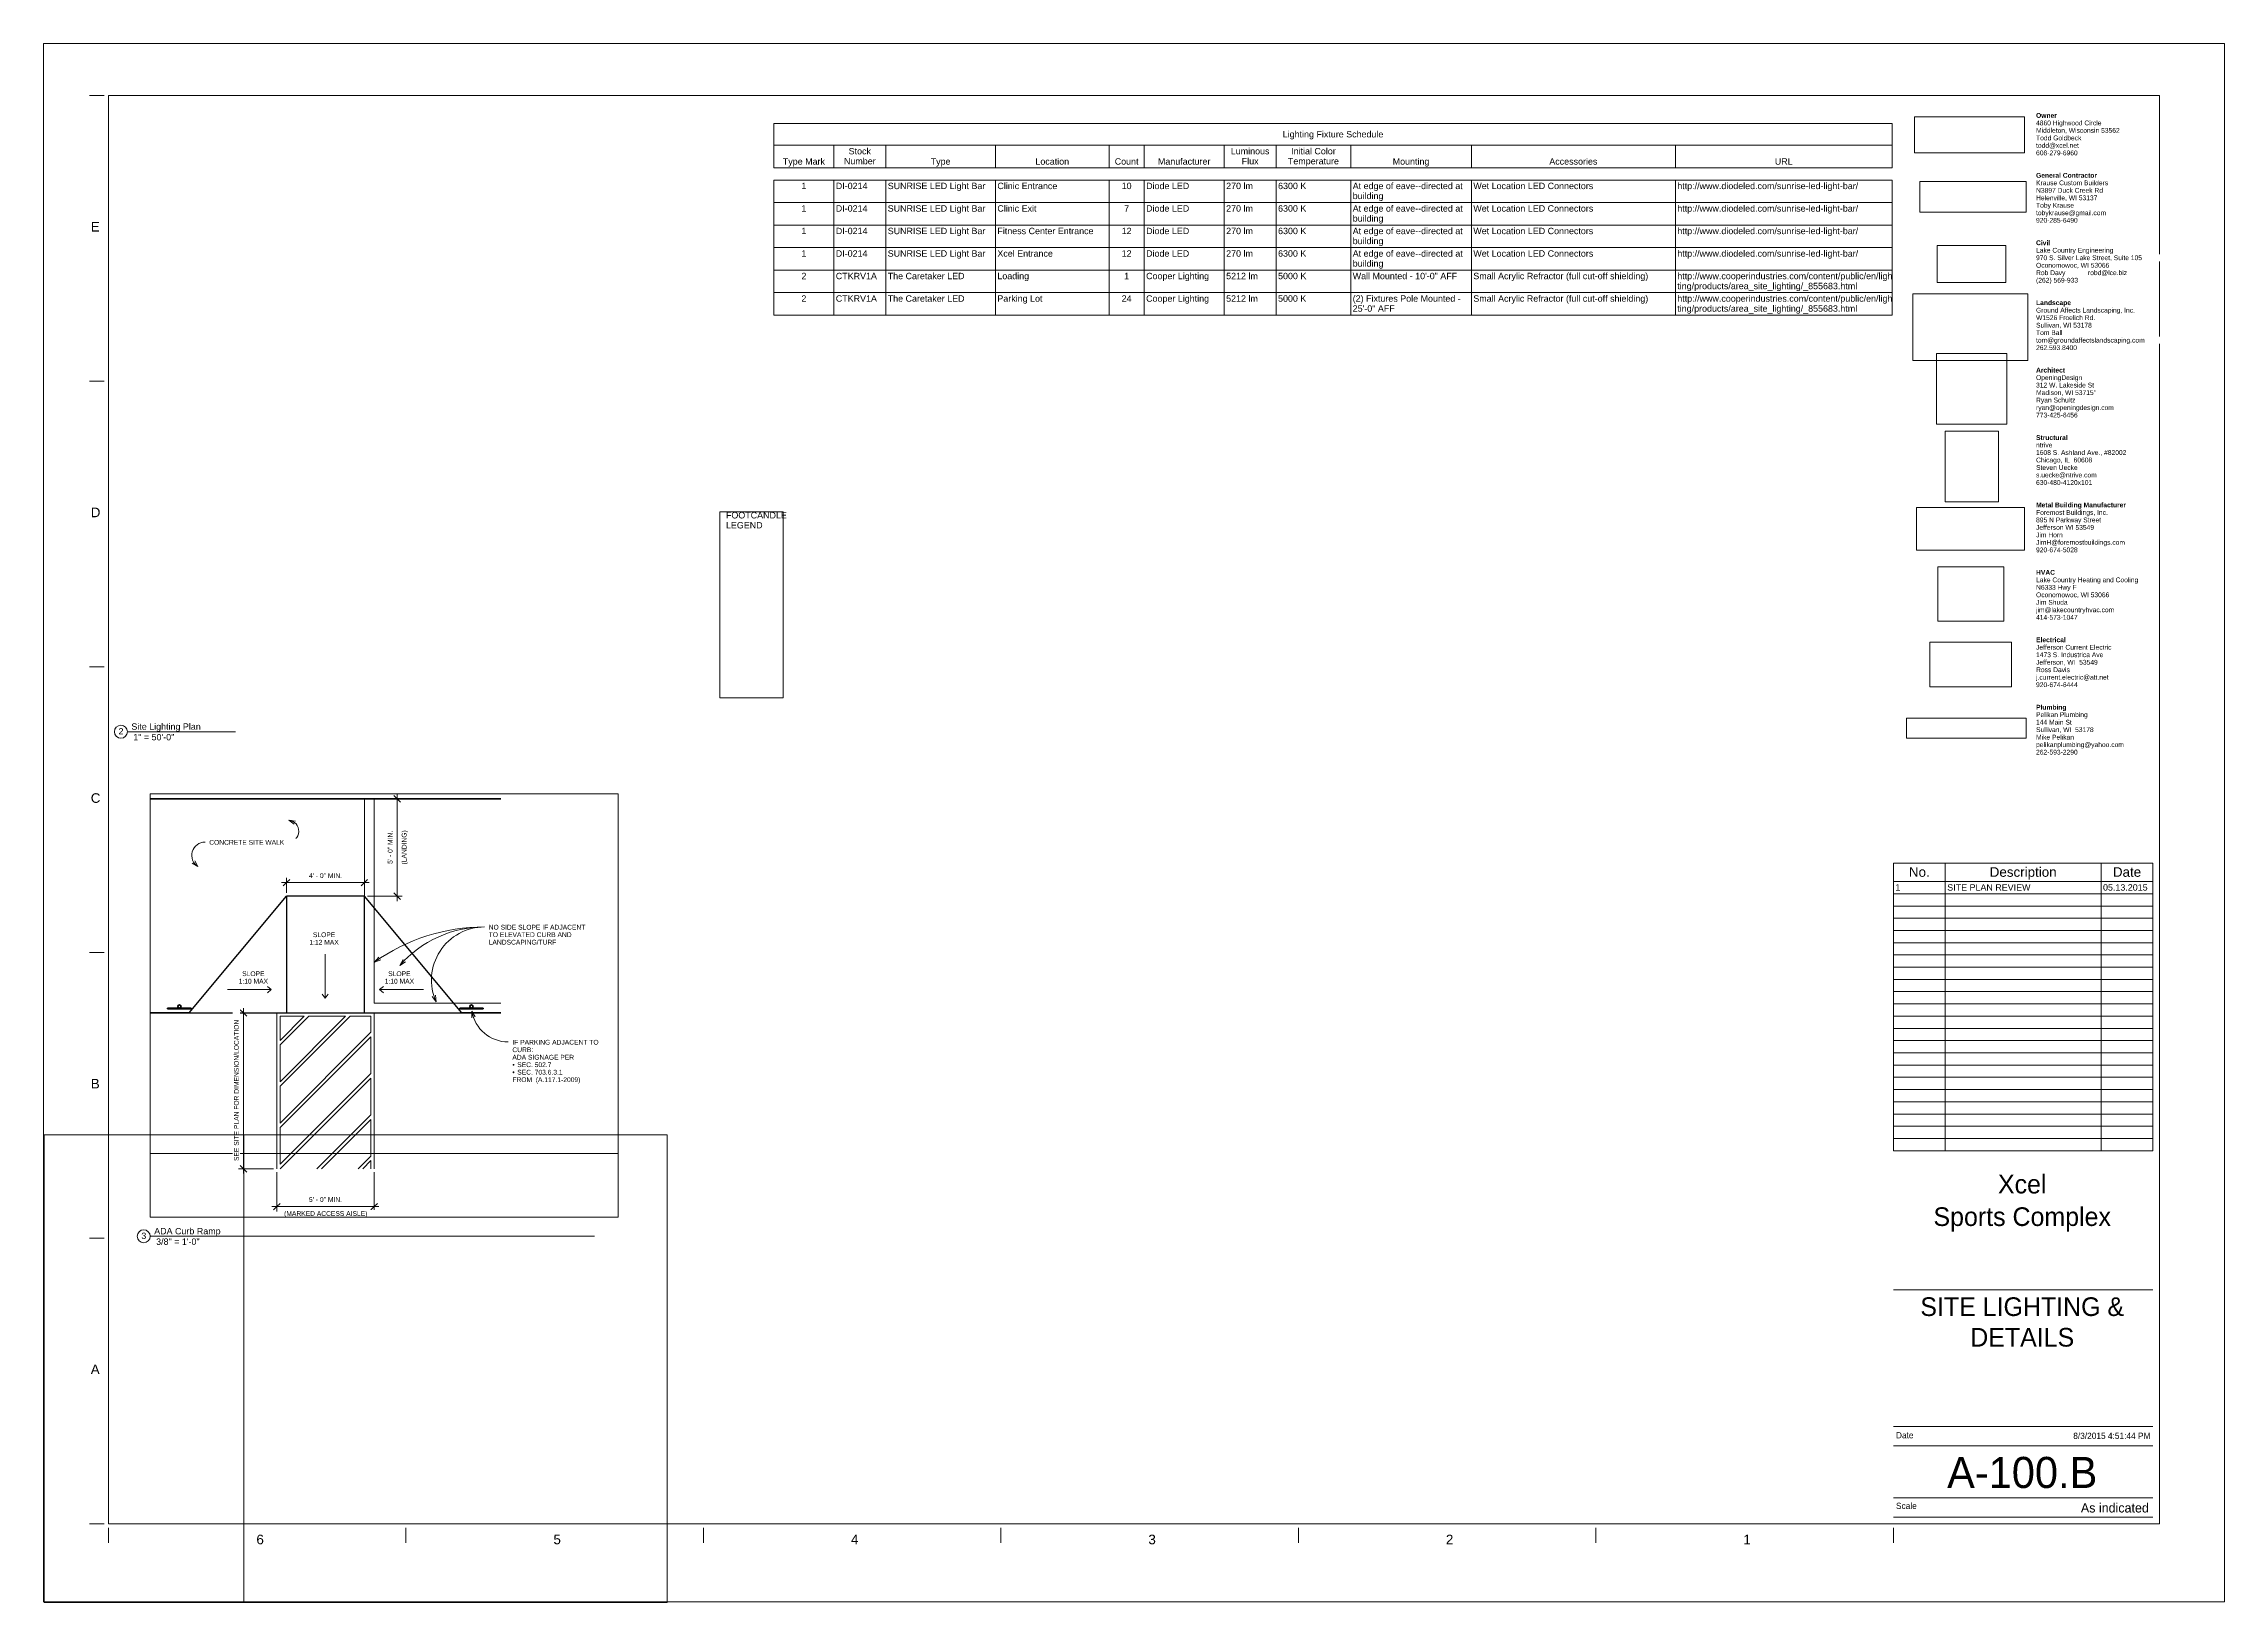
# Paper-space layout 'Layout1' of a CAD drawing. Header units: inches. Extents: x 0 to 42, y 0 to 30.
# The model-space entities are those that its viewports show. They can reach past a viewport. Long polylines and large blocks are cut down to what shows.
import ezdxf

# ---------------------------------------------------------------- set-up
doc = ezdxf.new("R2010")
doc.units = ezdxf.units.IN
doc.header["$MEASUREMENT"] = 0
doc.header["$XCLIPFRAME"] = 2
doc.linetypes.add('Hidden 1_8_', pattern=[0.18749999999999997, 0.125, -0.06249999999999998])
for name, color, linetype, lineweight in [('A-ANNO-DIMS', 211, 'Continuous', 9), ('A-ANNO-DIMS-32', 211, 'Continuous', 9), ('A-DETL-HDLN', 90, 'Hidden 1_8_', 9), ('A-DETL-MEDM', 33, 'Continuous', 30), ('A-DETL-THIN', 151, 'Continuous', 9), ('A-DETL-WIDE', 214, 'Continuous', 70), ('G-ANNO-REFR', 1, 'Continuous', 9), ('G-ANNO-SCHD', 231, 'Continuous', 9), ('G-ANNO-TEXT', 231, 'Continuous', 9), ('G-ANNO-TTLB', 6, 'Continuous', 9), ('G-ANNO-TTLB-MEDM', 33, 'Continuous', 20), ('G-ANNO-TTLB-THIN', 151, 'Continuous', 9)]:
    doc.layers.add(name, color=color, linetype=linetype, lineweight=lineweight)
doc.layers.add('G-ANNO-NPLT', color=191, linetype='Continuous', plot=False)
doc.styles.add('Arial_10', font='arial.ttf', dxfattribs={"height": 0.1844124251497006})
doc.styles.add('Arial_11', font='arial.ttf', dxfattribs={"height": 0.122941616766467})
doc.styles.add('Arial_8', font='arial.ttf', dxfattribs={"height": 2.950598802395209})
doc.styles.add('Arial_9', font='arial.ttf', dxfattribs={"height": 0.09220621257485029})
doc.styles.add('Century Gothic', font='GOTHIC.TTF', dxfattribs={"height": 0.1197593167701863})
doc.styles.add('Century Gothic_1', font='GOTHIC.TTF', dxfattribs={"height": 0.1796389751552795})
doc.styles.add('Century Gothic_2', font='GOTHIC.TTF', dxfattribs={"height": 0.5987965838509316})
doc.styles.add('Century Gothic_3', font='GOTHIC.TTF', dxfattribs={"height": 0.359277950310559})
doc.dimstyles.new('Linear_-_3_32__Arial', dxfattribs={"dimscale": 12, "dimtxt": 3, "dimasz": 0.3333333333333333, "dimexe": 0.25, "dimexo": 0.1666666666666667, "dimgap": 0.1666666666666667, "dimtad": 1, "dimdec": 4, "dimrnd": 0.0625, "dimzin": 1, "dimdsep": 46, "dimlunit": 4, "dimtxsty": 'Arial_8', "dimblk1": 'OBLIQUE', "dimblk2": 'OBLIQUE', "dimsah": 1, "dimcen": 0.09, "dimdle": 0.25, "dimazin": 0, "dimtfac": 1, "dimtdec": 4, "dimtix": 1, "dimtmove": 0, "dimatfit": 3, "dimfxl": 1, "dimtvp": 1, "dimtfill": 1, "dimfrac": 2, "dimtolj": 1, "dimtzin": 0, "dimarcsym": 2})
picture_1 = doc.add_image_def('image3.png', size_in_pixel=(1125, 1483))
picture_2 = doc.add_image_def('image4.jpg', size_in_pixel=(477, 79))
picture_3 = doc.add_image_def('image5.png', size_in_pixel=(259, 141))
picture_4 = doc.add_image_def('image6.jpg', size_in_pixel=(150, 124))
picture_5 = doc.add_image_def('image7.jpg', size_in_pixel=(309, 122))
picture_6 = doc.add_image_def('image8.jpg', size_in_pixel=(95, 51))
picture_7 = doc.add_image_def('image9.png', size_in_pixel=(388, 225))
picture_8 = doc.add_image_def('image10.jpg', size_in_pixel=(232, 76))
picture_9 = doc.add_image_def('image11.jpg', size_in_pixel=(900, 259))
picture_10 = doc.add_image_def('image12.jpg', size_in_pixel=(939, 939))
picture_11 = doc.add_image_def('image1.jpg', size_in_pixel=(1590, 1394))
picture_12 = doc.add_image_def('image2.jpg', size_in_pixel=(88, 258))

# ---------------------------------------------------------------- blocks, each defined once
blk = doc.blocks.new('XCEL - E1 30 x 42 Horizontal - E1 30x42 Horizontal-11829-SITE LIGHTING _ DETAILS')
at = {"layer": 'G-ANNO-TTLB-MEDM'}
for p, q in [((1.15898618751724, 29.01351577126351), (0.8717731395589924, 29.01351577126351)), ((1.239641424416662, 29.01351577126351), (1.239641424416662, 1.513515771263527)), ((40.73964142441672, 29.01351577126351), (1.239641424416664, 29.01351577126351)), ((40.73964142441672, 29.01351577126351), (40.73964142441672, 1.513515771263527)), ((1.158986187517197, 23.51351577126351), (0.8717731395589498, 23.51351577126351)), ((1.158986187517197, 18.01351577126351), (0.8717731395589498, 18.01351577126351)), ((40.61464142441669, 14.23276148560311), (35.61464142441665, 14.23276148560311)), ((1.158986187517197, 12.51351577126352), (0.8717731395589498, 12.51351577126352)), ((1.158986187517197, 7.013515771263523), (0.8717731395589498, 7.013515771263523)), ((35.61464142441665, 6.020302878146683), (40.61464142441669, 6.020302878146683)), ((1.158986187517197, 1.513515771263527), (0.8717731395589498, 1.513515771263528)), ((1.239641424416662, 1.513515771263527), (40.73964142441672, 1.513515771263527)), ((1.239641424416653, 1.432860534364072), (1.239641424416653, 1.145647486405825)), ((6.968808091083317, 1.432860534364072), (6.968808091083317, 1.145647486405825)), ((12.69797475774998, 1.432860534364072), (12.69797475774998, 1.145647486405825)), ((18.42714142441665, 1.432860534364072), (18.42714142441665, 1.145647486405825)), ((24.15630809108332, 1.432860534364072), (24.15630809108332, 1.145647486405825)), ((29.88547475774998, 1.432860534364072), (29.88547475774998, 1.145647486405825)), ((40.61464142441669, 1.638515771263527), (35.61464142441665, 1.638515771263527)), ((35.61464142441665, 1.43286053436396), (35.61464142441665, 1.145647486405713))]:
    blk.add_line(p, q, dxfattribs=at)
at = {"layer": 'G-ANNO-TTLB-THIN'}
for p, q in [((-0.0103585755833383, 30.01351577126351), (41.98964142441672, 30.01351577126351)), ((-0.0103585755833383, 0.01351577126351633), (-0.0103585755833383, 30.01351577126351)), ((41.98964142441672, 0.01351577126351633), (41.98964142441672, 30.01351577126351)), ((35.61464142441665, 3.388515771263521), (40.61464142441669, 3.388515771263521)), ((35.61464142441665, 3.013515771263522), (40.61464142441669, 3.013515771263522)), ((35.61464142441665, 2.013515771263523), (40.61464142441669, 2.013515771263523)), ((-0.0103585755833383, 0.01351577126351633), (41.98964142441672, 0.01351577126351633))]:
    blk.add_line(p, q, dxfattribs=at)
at = {"layer": 'G-ANNO-TTLB', "char_height": 0.09220621257485029, "attachment_point": 1, "line_spacing_factor": 0.9385317878468563, "style": 'Arial_9', "bg_fill": 3, "box_fill_scale": 1.25, "bg_fill_color": 0, "bg_fill_transparency": 0}
for s, insert, width in [('\\fArial|b1|i0|c0|p34|;Civil', (38.36259057431847, 26.22483241210701), 0.2876833832335329), ('\\fArial|b1|i0|c0|p34|;Structural', (38.36259057431847, 22.47483241210701), 0.6485643136803316), ('\\fArial|b1|i0|c0|p34|;HVAC', (38.36259057431847, 19.87867856595317), 0.418758060801474), ('\\fArial|b1|i0|c0|p34|;Electrical', (38.36259057431847, 18.58060164287626), 0.6162212114233073)]:
    blk.add_mtext(s, dxfattribs=dict(at, insert=insert, width=width))
at = {"layer": 'G-ANNO-TTLB'}
image = blk.add_image(picture_8, insert=(36.02396323574045, 27.91140413669202), size_in_units=(2.117693687320421, 0.693727242398069), dxfattribs=at)
image.dxf.flags = 7
image = blk.add_image(picture_9, insert=(36.12619623040755, 26.77015110832251), size_in_units=(2.0475277697258125, 0.5892329915099839), dxfattribs=at)
image.dxf.flags = 7
image = blk.add_image(picture_6, insert=(36.45953396354367, 25.41721413071814), size_in_units=(1.3194444444444446, 0.7083333333333334), dxfattribs=at)
image.dxf.flags = 7
image = blk.add_image(picture_7, insert=(35.98802950703784, 23.90970634103869), size_in_units=(2.21822751114004, 1.286343273212652), dxfattribs=at)
image.dxf.flags = 7
image = blk.add_image(picture_10, insert=(36.44403422553716, 22.6892765672875), size_in_units=(1.3583472175777844, 1.3583472175777844), dxfattribs=at)
image.dxf.flags = 7
image = blk.add_image(picture_1, insert=(36.61154697535505, 21.19173670636175), size_in_units=(1.0295308090254618, 1.3571503909197882), dxfattribs=at)
image.dxf.flags = 7
image = blk.add_image(picture_5, insert=(36.06214514449751, 20.26196476173601), size_in_units=(2.078312577440254, 0.8205635419019773), dxfattribs=at)
image.dxf.flags = 7
image = blk.add_image(picture_4, insert=(36.47361074906505, 18.89125299986708), size_in_units=(1.268435332933712, 1.0485732085585353), dxfattribs=at)
image.dxf.flags = 7
image = blk.add_image(picture_3, insert=(36.31469713469506, 17.63132277647052), size_in_units=(1.5744007823997026, 0.8571062174453977), dxfattribs=at)
image.dxf.flags = 7
image = blk.add_image(picture_2, insert=(35.86569698208394, 16.64296332543817), size_in_units=(2.3034493245291947, 0.38149370364319996), dxfattribs=at)
image.dxf.flags = 7
at = {"layer": 'G-ANNO-TTLB', "attachment_point": 1, "bg_fill": 3, "box_fill_scale": 1.25, "bg_fill_color": 0, "bg_fill_transparency": 0}
for s, insert, char_height, width, line_spacing_factor, style in [('\\fArial|b1|i0|c0|p34|;Owner', (38.36259057431847, 28.67675548903009), 0.09220621257485029, 0.4425898203592815, 0.9385317878468563, 'Arial_9'), ('\\fArial|b1|i0|c0|p34|;General Contractor', (38.36259057431847, 27.52290933518394), 0.09220621257485029, 1.285212747581759, 0.9385317878468563, 'Arial_9'), ('E', (0.8976462242851538, 26.57942148623206), 0.1844124251497006, 0.20475, 0.9385317878468563, 'Arial_10'), ('Lake Country Engineering', (38.36259057431847, 26.08060164287625), 0.09220621257485029, 1.741420716259788, 0.9385317878468563, 'Arial_9'), ('\\fArial|b1|i0|c0|p34|;Landscape', (38.36259057431847, 25.07098625826086), 0.09220621257485029, 0.7370822777521879, 0.9385317878468563, 'Arial_9'), ('\\fArial|b1|i0|c0|p34|;Architect', (38.36259057431847, 23.77290933518393), 0.09220621257485029, 0.5906871833256565, 0.9385317878468563, 'Arial_9'), ('ntrive', (38.36259057431847, 22.33060164287624), 0.09220621257485029, 0.371094541685859, 0.9385317878468563, 'Arial_9'), ('D', (0.8976462242851432, 21.07942148623206), 0.1844124251497006, 0.2204999999999999, 0.9385317878468563, 'Arial_10'), ('\\fArial|b1|i0|c0|p34|;Metal Building Manufacturer', (38.36259057431847, 21.17675548903009), 0.09220621257485029, 1.879304467987102, 0.9385317878468563, 'Arial_9'), ('Lake Country Heating and Cooling', (38.36259057431847, 19.73444779672241), 0.09220621257485029, 2.303169334408107, 0.9385317878468563, 'Arial_9'), ('Jefferson Current Electric', (38.36259057431847, 18.43637087364549), 0.09220621257485029, 1.714184419622294, 0.9385317878468563, 'Arial_9'), ('\\fArial|b1|i0|c0|p34|;Plumbing', (38.36259057431847, 17.28252471979934), 0.09220621257485029, 0.6281370912022108, 0.9385317878468563, 'Arial_9'), ('C', (0.8976462242851325, 15.57942148623206), 0.1844124251497006, 0.2204999999999999, 0.9385317878468563, 'Arial_10'), ('B', (0.8976462242851219, 10.07942148623207), 0.1844124251497006, 0.20475, 0.9385317878468563, 'Arial_10'), ('A', (0.8976462242851112, 4.579421486232075), 0.1844124251497006, 0.20475, 0.9385317878468563, 'Arial_10'), ('Date', (35.66477741205766, 3.278210233507975), 0.1197593167701863, 0.4724999999999999, 0.984116693679092, 'Century Gothic'), ('Scale', (35.66477741205766, 1.918722561732259), 0.1197593167701863, 0.5264999999999999, 0.984116693679092, 'Century Gothic'), ('6', (4.08818298371333, 1.303690970892605), 0.1844124251497006, 0.171, 0.9385317878468563, 'Arial_10'), ('5', (9.808793406291231, 1.303690970892587), 0.1844124251497006, 0.171, 0.9385317878468563, 'Arial_10'), ('4', (15.53796007295791, 1.303690970892569), 0.1844124251497006, 0.171, 0.9385317878468563, 'Arial_10'), ('3', (21.26712673962457, 1.303690970892551), 0.1844124251497006, 0.171, 0.9385317878468563, 'Arial_10'), ('2', (26.99629340629124, 1.303690970892532), 0.1844124251497006, 0.171, 0.9385317878468563, 'Arial_10'), ('1', (32.72546007295791, 1.303690970892514), 0.1844124251497006, 0.171, 0.9385317878468563, 'Arial_10')]:
    blk.add_mtext(s, dxfattribs=dict(at, insert=insert, char_height=char_height, width=width, line_spacing_factor=line_spacing_factor, style=style))
at = {"layer": 'G-ANNO-TTLB', "char_height": 0.09220621257485029, "attachment_point": 1, "line_spacing_factor": 0.9385317878468563, "style": 'Arial_9', "bg_fill": 3, "box_fill_scale": 1.25, "bg_fill_color": 0, "bg_fill_transparency": 0}
for s, insert, width in [('4860 Highwood Circle', (38.36259057431847, 28.53252471979932), 1.474164555504376), ('Krause Custom Builders', (38.36259057431847, 27.37867856595317), 1.630773261169967), ('970 S. Silver Lake Street, Suite 105', (38.36259057431847, 25.93637087364548), 2.39509183555965), ('Ground Affects Landscaping, Inc.', (38.36259057431847, 24.92675548903009), 2.240185398433902), ('OpeningDesign', (38.36259057431847, 23.62867856595317), 1.038383809304468), ('1608 S. Ashland Ave., #82002', (38.36259057431847, 22.18637087364547), 2.037615442192538), ('Foremost Buildings, Inc.', (38.36259057431847, 21.03252471979932), 1.623964187010594), ('N6333 Hwy F', (38.36259057431847, 19.59021702749164), 0.9090114002763704), ('1473 S. Industrica Ave', (38.36259057431847, 18.29214010441472), 1.521828074619991), ('Pelikan Plumbing', (38.36259057431847, 17.13829395056857), 1.166053949792722)]:
    blk.add_mtext(s, dxfattribs=dict(at, insert=insert, width=width))
for s, insert, width in [('Middleton, Wisconsin 53562', (38.36259057431847, 28.38829395056855), 1.896327153385537), ('N3897 Duck Creek Rd', (38.36259057431847, 27.2344477967224), 1.51161446338093), ('Oconomowoc, WI 53066', (38.36259057431847, 25.79214010441471), 1.659711826347305), ('W1526 Froelich Rd.', (38.36259057431847, 24.78252471979932), 1.343089877936435), ('312 W. Lakeside St', (38.36259057431847, 23.4844477967224), 1.319258118378627), ('Chicago, IL  60608', (38.36259057431847, 22.04214010441471), 1.266487793643482), ('895 N Parkway Street', (38.36259057431847, 20.88829395056856), 1.465653212805159), ('Oconomowoc, WI 53066', (38.36259057431847, 19.44598625826087), 1.659711826347305), ('Jefferson, WI  53549', (38.36259057431847, 18.14790933518395), 1.407776082450483), ('144 Main St', (38.36259057431847, 16.9940631813378), 0.8034707508060801)]:
    blk.add_mtext(s, dxfattribs=dict(at, insert=insert, width=width))
for s, insert, width in [('Todd Goldbeck', (38.36259057431847, 28.24406318133778), 1.023063392445878), ('Helenville, WI 53137', (38.36259057431847, 27.09021702749163), 1.394157934131736), ('Rob Davy', (38.36259057431847, 25.64790933518394), 0.6604801934592354), ('robd@lce.biz', (39.36259057431847, 25.64790933518394), 0.8817751036388761), ('Sullivan, WI 53178', (38.36259057431847, 24.63829395056855), 1.268190062183326), ('Madison, WI 53715"', (38.36259057431847, 23.34021702749163), 1.361814831874712), ('Steven Uecke', (38.36259057431847, 21.89790933518394), 0.9413545025333947), ('Jefferson WI 53549', (38.36259057431847, 20.74406318133779), 1.322662655458314), ('Jim Shuda', (38.36259057431847, 19.3017554890301), 0.7132505181943805), ('Ross Davis', (38.36259057431847, 18.00367856595318), 0.7677231114693689), ('Sullivan, WI  53178', (38.36259057431847, 16.84983241210703), 1.31074677567941)]:
    blk.add_mtext(s, dxfattribs=dict(at, insert=insert, width=width))
for s, insert, width in [('todd@xcel.net', (38.36259057431847, 28.09983241210702), 0.968590799170889), ('Toby Krause', (38.36259057431847, 26.94598625826086), 0.8528365384615384), ('(262) 569-933', (38.36259057431847, 25.50367856595317), 0.9464613081529251), ('Tom Ball', (38.36259057431847, 24.49406318133778), 0.5957939889451865), ('Ryan Schultz', (38.36259057431847, 23.19598625826086), 0.8851796407185629), ('s.uecke@ntrive.com', (38.36259057431847, 21.75367856595317), 1.375432980193459), ('Jim Horn', (38.36259057431847, 20.59983241210702), 0.6060076001842469), ('jim@lakecountryhvac.com', (38.36259057431847, 19.15752471979933), 1.766954744357439), ('j.current.electric@att.net', (38.36259057431847, 17.85944779672241), 1.646093678028558), ('Mike Pelikan', (38.36259057431847, 16.70560164287626), 0.8562410755412253)]:
    blk.add_mtext(s, dxfattribs=dict(at, insert=insert, width=width))
for s, insert, width in [('608-279-6960', (38.36259057431847, 27.95560164287625), 0.9362476969138646), ('tobykrause@gmail.com', (38.36259057431847, 26.80175548903009), 1.579705204974666), ('tom@groundaffectslandscaping.com', (38.36259057431847, 24.34983241210701), 2.458075771533855), ('ryan@openingdesign.com', (38.36259057431847, 23.05175548903009), 1.751634327498848), ('630-480-4120x101', (38.36259057431847, 21.6094477967224), 1.263083256563795), ('JimH@foremostbuildings.com', (38.36259057431847, 20.45560164287625), 2.013783682634731), ('414-573-1047', (38.36259057431847, 19.01329395056856), 0.9362476969138646), ('920-674-6444', (38.36259057431847, 17.71521702749164), 0.9362476969138646), ('pelikanplumbing@yahoo.com', (38.36259057431847, 16.56137087364549), 1.978036043298019)]:
    blk.add_mtext(s, dxfattribs=dict(at, insert=insert, width=width))
for s, insert, width in [('920-285-6490', (38.36259057431847, 26.65752471979932), 0.9362476969138646), ('262.593.8400', (38.36259057431847, 24.20560164287624), 0.9192250115154307), ('773-425-6456', (38.36259057431847, 22.90752471979932), 0.9362476969138646), ('920-674-5028', (38.36259057431847, 20.31137087364548), 0.9362476969138646), ('262-593-2290', (38.36259057431847, 16.41714010441472), 0.9362476969138646)]:
    blk.add_mtext(s, dxfattribs=dict(at, insert=insert, width=width))
blk = doc.blocks.new('Viewport - View Title-1830-SITE LIGHTING _ DETAILS')
at = {"layer": 'G-ANNO-TTLB'}
for centre, radius, start, end in [((-0.125, -8.785430785379109e-15), 0.1249999999999995, 4.071109992273301e-13, 179.999999999998), ((-0.125, -7.134085151780197e-15), 0.1249999999999998, 179.9999999999998, 359.9999999999992)]:
    blk.add_arc(centre, radius, start, end, dxfattribs=at)
blk = doc.blocks.new('DIMBLOCK1-ADA Curb Ramp')
at = {"layer": 'A-ANNO-DIMS-32'}
for p, q in [((27258.57579006885, 157.431845597105), (27258.57579006885, 166.7480706930357)), ((27306.57579006885, 157.4318455971048), (27306.57579006885, 166.7480706930357)), ((27255.57579006885, 163.7480706930357), (27309.57579006885, 163.7480706930357)), ((27258.57579006885, 163.7480706930357), (27258.57579006885, 157.431845597105)), ((27306.57579006885, 163.7480706930357), (27306.57579006885, 157.4318455971048))]:
    blk.add_line(p, q, dxfattribs=at)
at = {"layer": 'A-ANNO-DIMS-32', "lineweight": 50}
for p, q in [((27258.57579006885, 163.7480706930357), (27260.57579006885, 165.7480706930357)), ((27306.57579006885, 163.7480706930357), (27308.57579006885, 165.7480706930357)), ((27258.57579006885, 163.7480706930357), (27256.57579006885, 161.7480706930357)), ((27306.57579006885, 163.7480706930357), (27304.57579006885, 161.7480706930357))]:
    blk.add_line(p, q, dxfattribs=at)
at = {"layer": 'A-ANNO-DIMS-32', "color": 0, "insert": (27272.44502083808, 169.5755925723539), "char_height": 2.950598802395209, "width": 24.31384615384615, "attachment_point": 1, "line_spacing_factor": 0.9385317878468563, "style": 'Arial_8', "bg_fill": 3, "box_fill_scale": 1.25, "bg_fill_color": 0, "bg_fill_transparency": 0}
blk.add_mtext('4\' - 0" MIN.', dxfattribs=at)
blk = doc.blocks.new('_Oblique')
at = {"color": 0, "linetype": 'ByBlock', "lineweight": -2}
blk.add_line((-0.5, -0.5), (0.5, 0.5), dxfattribs=at)
blk = doc.blocks.new('DIMBLOCK2-ADA Curb Ramp')
at = {"layer": 'A-ANNO-DIMS-32'}
for p, q in [((27326.82713465692, 218.4318455971048), (27326.82713465692, 152.4318455971048)), ((27327.65556178167, 215.4318455971048), (27323.82713465692, 215.4318455971048)), ((27326.82713465692, 215.4318455971048), (27327.65556178167, 215.4318455971048)), ((27308.57579006885, 155.4318455971049), (27329.82713465692, 155.4318455971048)), ((27326.82713465692, 155.4318455971048), (27308.57579006885, 155.4318455971049))]:
    blk.add_line(p, q, dxfattribs=at)
at = {"layer": 'A-ANNO-DIMS-32', "lineweight": 50}
for p, q in [((27326.82713465692, 215.4318455971048), (27324.82713465692, 217.4318455971048)), ((27326.82713465692, 215.4318455971048), (27328.82713465692, 213.4318455971048)), ((27326.82713465692, 155.4318455971048), (27324.82713465692, 157.4318455971048)), ((27326.82713465692, 155.4318455971048), (27328.82713465692, 153.4318455971048))]:
    blk.add_line(p, q, dxfattribs=at)
at = {"layer": 'A-ANNO-DIMS-32', "color": 0, "char_height": 2.950598802395209, "attachment_point": 1, "line_spacing_factor": 0.9385317878468563, "style": 'Arial_8', "bg_fill": 3, "box_fill_scale": 1.25, "bg_fill_color": 0, "bg_fill_transparency": 0}
for s, insert, width, rotation in [('(LANDING)', (27329.61499739299, 174.9549225201817), 25.14461538461538, 89.99999999999982), ('5\' - 0" MIN.', (27320.99961277761, 175.3010763663356), 24.31384615384615, 90)]:
    blk.add_mtext(s, dxfattribs=dict(at, insert=insert, width=width, rotation=rotation))
blk = doc.blocks.new('DIMBLOCK3-ADA Curb Ramp')
at = {"layer": 'A-ANNO-DIMS-32'}
for p, q in [((27252.57579006885, -14.56815440289496), (27252.57579006885, -38.85900030009476)), ((27252.57579006885, -35.85900030009476), (27252.57579006885, -14.56815440289496)), ((27312.57579006885, -14.56815440289506), (27312.57579006885, -38.85900030009476)), ((27312.57579006885, -35.85900030009476), (27312.57579006885, -14.56815440289506)), ((27249.57579006885, -35.85900030009476), (27315.57579006885, -35.85900030009476))]:
    blk.add_line(p, q, dxfattribs=at)
at = {"layer": 'A-ANNO-DIMS-32', "lineweight": 50}
for p, q in [((27252.57579006885, -35.85900030009476), (27254.57579006885, -33.85900030009476)), ((27312.57579006885, -35.85900030009476), (27314.57579006885, -33.85900030009476)), ((27252.57579006885, -35.85900030009476), (27250.57579006885, -37.85900030009476)), ((27312.57579006885, -35.85900030009476), (27310.57579006885, -37.85900030009476))]:
    blk.add_line(p, q, dxfattribs=at)
at = {"layer": 'A-ANNO-DIMS-32', "color": 0, "insert": (27272.44502083808, -30.03147842077647), "char_height": 2.950598802395209, "width": 24.31384615384615, "attachment_point": 1, "line_spacing_factor": 0.9385317878468563, "style": 'Arial_8', "bg_fill": 3, "box_fill_scale": 1.25, "bg_fill_color": 0, "bg_fill_transparency": 0}
blk.add_mtext('5\' - 0" MIN.', dxfattribs=at)
at = {"layer": 'A-ANNO-DIMS-32', "color": 0, "insert": (27257.121943915, -38.64686303616109), "char_height": 2.950598802395209, "width": 61.08923076923075, "attachment_point": 1, "line_spacing_factor": 0.9385317878468563, "style": 'Arial_8', "bg_fill": 3, "box_fill_scale": 1.25, "bg_fill_color": 0, "bg_fill_transparency": 0}
blk.add_mtext('(MARKED ACCESS AISLE)', dxfattribs=at)
blk = doc.blocks.new('DIMBLOCK4-ADA Curb Ramp')
at = {"layer": 'A-ANNO-DIMS-32'}
for p, q in [((27232.05361395112, -15.5681544028949), (27232.05361395112, 86.4318455971051)), ((27256.57579006885, 83.43184559710501), (27229.05361395112, 83.4318455971051)), ((27232.05361395112, 83.4318455971051), (27256.57579006885, 83.43184559710501)), ((27250.57579006885, -12.56815440289496), (27229.05361395112, -12.56815440289489)), ((27232.05361395112, -12.5681544028949), (27250.57579006885, -12.56815440289496))]:
    blk.add_line(p, q, dxfattribs=at)
at = {"layer": 'A-ANNO-DIMS-32', "lineweight": 50}
for p, q in [((27232.05361395112, 83.4318455971051), (27230.05361395112, 85.4318455971051)), ((27232.05361395112, 83.4318455971051), (27234.05361395112, 81.43184559710508)), ((27232.05361395112, -12.5681544028949), (27230.05361395112, -10.56815440289489)), ((27232.05361395112, -12.5681544028949), (27234.05361395112, -14.56815440289491))]:
    blk.add_line(p, q, dxfattribs=at)
at = {"layer": 'A-ANNO-DIMS-32', "color": 0, "insert": (27226.2260920718, -7.768154402894893), "char_height": 2.950598802395209, "width": 103.68, "attachment_point": 1, "rotation": 90, "line_spacing_factor": 0.9385317878468563, "style": 'Arial_8', "bg_fill": 3, "box_fill_scale": 1.25, "bg_fill_color": 0, "bg_fill_transparency": 0}
blk.add_mtext('SEE SITE PLAN FOR DIMENSION/LOCATION', dxfattribs=at)

msp = doc.modelspace()

# ---------------------------------------------------------------- linework, layer by layer
at = {"layer": 'A-DETL-HDLN'}
for p, q in [((27306.57579006885, 155.4318455971049), (27306.57579006885, 215.4318455971048)), ((27312.57579006885, 89.43184559710483), (27312.57579006885, 215.4318455971048)), ((27312.57579006885, 89.43184559710483), (27390.57579006885, 89.43184559710457))]:
    msp.add_line(p, q, dxfattribs=at)
at = {"layer": 'A-DETL-MEDM'}
for p, q in [((27198.57579006885, 83.4318455971052), (27258.57579006885, 155.431845597105)), ((27306.57579006885, 155.4318455971049), (27258.57579006885, 155.431845597105)), ((27258.57579006885, 155.431845597105), (27258.57579006885, 83.43184559710501)), ((27306.57579006885, 83.43184559710484), (27306.57579006885, 155.4318455971049)), ((27366.57579006885, 83.43184559710464), (27306.57579006885, 155.4318455971048)), ((27198.57579006885, 83.4318455971052), (27258.57579006885, 83.431845597105)), ((27258.57579006885, 83.43184559710501), (27306.57579006885, 83.43184559710484)), ((27306.57579006885, 83.43184559710484), (27366.57579006885, 83.43184559710464))]:
    msp.add_line(p, q, dxfattribs=at)
at = {"layer": 'A-DETL-THIN'}
for p, q in [((27282.42348516621, 119.6477933350865), (27282.42348516621, 92.64779333508662)), ((27249.18695505647, 97.81855806110059), (27246.88229121767, 99.73911126009406)), ((27315.96462508123, 97.81855806110059), (27318.26928892002, 99.73911126009406)), ((27222.18695505647, 97.81855806110079), (27249.18695505647, 97.81855806110059)), ((27249.18695505647, 97.81855806110059), (27246.88229121767, 95.89800486210717)), ((27342.96462508123, 97.81855806110079), (27315.96462508123, 97.81855806110059)), ((27315.96462508123, 97.81855806110059), (27318.26928892002, 95.8980048621072)), ((27282.42348516621, 92.64779333508662), (27280.50293196722, 94.95245717387871)), ((27282.42348516621, 92.64779333508655), (27284.34403836521, 94.95245717387871)), ((27252.57579006885, 83.43184559710501), (27252.57579006885, -12.56815440289497)), ((27312.57579006885, 83.43184559710483), (27312.57579006885, -12.56815440289506)), ((27254.57579006885, 81.43184559710501), (27269.45573238376, 81.43184559710497)), ((27254.57579006885, 81.43184559710501), (27254.57579006885, 66.55190328219369)), ((27297.74000363122, 81.43184559710487), (27254.57579006885, 38.26763203473173)), ((27294.91157650647, 81.43184559710488), (27254.57579006885, 41.09605915947791)), ((27269.45573238376, 81.43184559710497), (27254.57579006885, 66.55190328219369)), ((27272.2841595085, 81.43184559710495), (27254.57579006885, 63.72347615744752)), ((27272.2841595085, 81.43184559710495), (27294.91157650647, 81.43184559710488)), ((27297.74000363122, 81.43184559710487), (27310.57579006885, 81.43184559710483)), ((27310.57579006885, 81.43184559710483), (27310.57579006885, 71.64021503676219)), ((27310.57579006885, 71.64021503676217), (27254.57579006885, 15.64021503676218)), ((27310.57579006885, 68.811787912016), (27254.57579006885, 12.81178791201601)), ((27310.57579006885, 68.811787912016), (27310.57579006885, 46.18437091404648)), ((27254.57579006885, 63.72347615744751), (27254.57579006885, 41.09605915947795)), ((27310.57579006885, 46.18437091404648), (27254.57579006885, -9.81562908595352)), ((27310.57579006885, 43.35594378930031), (27254.65169187665, -12.56815440289498)), ((27310.57579006885, 43.3559437893003), (27310.57579006885, 20.72852679133079)), ((27254.57579006885, 38.26763203473175), (27254.57579006885, 15.64021503676224)), ((27310.57579006885, 20.72852679133078), (27277.27910887462, -12.56815440289501)), ((27310.57579006885, 17.9000996665846), (27280.10753599937, -12.56815440289501)), ((27310.57579006885, 17.9000996665846), (27310.57579006885, -4.727317331384891)), ((27254.57579006885, 12.81178791201606), (27254.57579006885, -9.815629085953477)), ((27310.57579006885, -4.727317331384912), (27302.73495299734, -12.56815440289504)), ((27310.57579006885, -7.555744456131087), (27305.56338012208, -12.56815440289505)), ((27310.57579006885, -7.555744456131069), (27310.57579006885, -12.56815440289506))]:
    msp.add_line(p, q, dxfattribs=at)
at = {"layer": 'A-DETL-WIDE'}
for p, q in [((27390.57579006885, 215.4318455971046), (27174.57579006885, 215.4318455971053)), ((27199.84686635976, 86.43184559710463), (27185.30471377794, 86.43184559710463)), ((27185.30471377794, 86.43184559710463), (27185.30471377794, 85.93184559710463)), ((27199.84686635976, 85.93184559710463), (27199.84686635976, 86.43184559710463)), ((27365.30471377794, 86.43184559710463), (27379.84686635976, 86.43184559710463)), ((27365.30471377794, 85.93184559710463), (27365.30471377794, 86.43184559710463)), ((27379.84686635976, 86.43184559710463), (27379.84686635976, 85.93184559710463)), ((27185.30471377794, 85.93184559710463), (27199.84686635976, 85.93184559710463)), ((27379.84686635976, 85.93184559710463), (27365.30471377794, 85.93184559710463)), ((27198.57579006885, 83.4318455971052), (27174.57579006885, 83.43184559710527)), ((27366.57579006885, 83.43184559710464), (27390.57579006885, 83.43184559710457))]:
    msp.add_line(p, q, dxfattribs=at)
for centre in [(27192.57579006885, 87.43184559710461), (27372.57579006885, 87.43184559710461)]:
    msp.add_circle(centre, 1, dxfattribs=at)
at = {"layer": 'G-ANNO-TEXT', "color": 145}
for p, q in [((27260.0567282411, 202.2520145546133), (27264.15756176636, 201.6758958917124)), ((27260.0567282411, 202.2520145546133), (27263.32009491921, 199.7026643943197)), ((27204.01421919406, 173.590494651115), (27202.03551850083, 177.2282813246581)), ((27204.01421919406, 173.590494651115), (27200.48172079047, 175.7515599773374)), ((27312.83478814884, 114.7766557245754), (27315.5252785604, 117.9246725067603)), ((27312.83478814884, 114.7766557245754), (27316.73882958498, 116.1576730237093)), ((27328.45176352857, 112.7390386298988), (27330.38185152674, 116.4028493011653)), ((27328.45176352857, 112.7390386298988), (27331.95517410216, 114.9469477467838)), ((27350.81066269649, 90.31971965702398), (27350.39954247073, 94.44036626593856)), ((27350.81066269649, 90.31971965702398), (27348.39429883251, 93.68274418747998)), ((27372.87637148997, 84.59911100625659), (27372.8224527325, 80.45835732085288)), ((27372.87637148997, 84.59911100625659), (27374.90005331896, 80.98615374514623))]:
    msp.add_line(p, q, dxfattribs=at)
for centre, radius, start, end in [((27259.36891159454, 195.5121554550242), 6.774864753009752, 269.9999999999991, 84.17301920564577), ((27208.40891159454, 180.5263545057861), 8.210936196228431, 90, 237.6408773019652), ((27380.66108489191, 19.55046262476362), 116.9120797101857, 89.99999999999994, 125.460945336536), ((27380.66108489191, 67.1511559109481), 69.31138642400036, 89.99999999999997, 138.873345648102), ((27380.66108489191, 103.7358080927471), 32.72673424220192, 89.99999999999993, 204.2012404203191), ((27395.23044556742, 88.21444175679234), 22.64454115887472, 189.1869141347939, 269.9999999999996)]:
    msp.add_arc(centre, radius, start, end, dxfattribs=at)

# ---------------------------------------------------------------- pictures from other files: only their frames are drawn
at = {"layer": 'G-ANNO-REFR'}
image = msp.add_image(picture_11, insert=(18906.01628434633, -27055.3890545543), size_in_units=(9959.23094221788, 8731.5521594036), dxfattribs=at)
image.set_boundary_path([(-3018.362167371961, -2925.416714636541), (16061.63783262804, -19653.41671463654)])
image.dxf.flags = 15
image = msp.add_image(picture_12, insert=(27135.95856061335, 803.8517926671311), size_in_units=(9.777777777777777, 28.666666666666664), dxfattribs=at)
image.dxf.flags = 7

# ---------------------------------------------------------------- next in the draw order: texts
at = {"layer": 'G-ANNO-TEXT', "color": 145, "char_height": 2.950598802395209, "line_spacing_factor": 0.9385317878468563, "style": 'Arial_8', "bg_fill": 3, "box_fill_scale": 1.25, "bg_fill_color": 0, "bg_fill_transparency": 0}
for s, insert, width, attachment_point in [('CONCRETE SITE WALK', (27210.96891159454, 190.049427965946), 55.00799999999999, 1), ('NO SIDE SLOPE IF ADJACENT\\PTO ELEVATED CURB AND\\PLANDSCAPING/TURF', (27383.22108489191, 137.7746795988831), 70.84799999999998, 1), ('SLOPE\\P1:12 MAX', (27281.74729206539, 133.1146795988831), 21.564, 2), ('SLOPE\\P1:10 MAX', (27238.15022557486, 109.109069907992), 21.564, 2), ('SLOPE\\P1:10 MAX', (27328.15022557486, 109.1090699079917), 21.564, 2), ('IF PARKING ADJACENT TO', (27397.79044556742, 66.88203786185073), 62.31664670658683, 1)]:
    msp.add_mtext(s, dxfattribs=dict(at, insert=insert, width=width, attachment_point=attachment_point))

# ---------------------------------------------------------------- next in the draw order: dimensions: what is measured, and where the dimension line sits
at = {"layer": 'A-ANNO-DIMS'}
dim = msp.add_linear_dim(base=(27306.57579006885, 163.7480706930357), p1=(27258.57579006885, 155.431845597105), p2=(27306.57579006885, 155.4318455971049), dimstyle='Linear_-_3_32__Arial', override={"dimpost": '<>MIN.', "dimfxl": 48}, dxfattribs=at)
dim.commit()
dim.dimension.update_dxf_attribs({"geometry": 'DIMBLOCK1-ADA Curb Ramp', "text_midpoint": (27282.57579006885, 167.2545667479116)})
dim = msp.add_linear_dim(base=(27312.57579006885, -35.85900030009476), p1=(27252.57579006885, -12.56815440289496), p2=(27312.57579006885, -12.56815440289506), text='<>\\X(MARKED ACCESS AISLE)', dimstyle='Linear_-_3_32__Arial', override={"dimpost": '<>MIN.', "dimfxl": 60}, dxfattribs=at)
dim.commit()
dim.dimension.update_dxf_attribs({"geometry": 'DIMBLOCK3-ADA Curb Ramp', "text_midpoint": (27282.57579006885, -35.85900030009476)})

# ---------------------------------------------------------------- next in the draw order: texts
at = {"layer": 'G-ANNO-TEXT', "color": 145, "insert": (27397.79044556742, 62.26665324646611), "char_height": 2.950598802395209, "width": 15.03443574389682, "attachment_point": 1, "line_spacing_factor": 0.9385317878468563, "style": 'Arial_8', "bg_fill": 3, "box_fill_scale": 1.25, "bg_fill_color": 0, "bg_fill_transparency": 0}
msp.add_mtext('CURB:', dxfattribs=at)

# ---------------------------------------------------------------- next in the draw order: dimensions: what is measured, and where the dimension line sits
at = {"layer": 'A-ANNO-DIMS'}
for base, p1, p2, text, override, picture, middle in [((27326.82713465692, 155.4318455971049), (27329.65556178167, 215.4318455971048), (27306.57579006885, 155.4318455971049), '<>\\X(LANDING)', {"dimpost": '<>MIN.', "dimfxl": 64.2858916272925}, 'DIMBLOCK2-ADA Curb Ramp', (27326.82713465692, 185.4318455971092)), ((27232.05361395112, 83.43184559710501), (27252.57579006885, -12.56815440289497), (27258.57579006885, 83.43184559710501), 'SEE SITE PLAN FOR DIMENSION/LOCATION', {"dimpost": '<>', "dimfxl": 96.18731725128838}, 'DIMBLOCK4-ADA Curb Ramp', (27228.52699102844, 35.4318455971094))]:
    dim = msp.add_linear_dim(base=base, p1=p1, p2=p2, angle=89.99999999999991, text=text, dimstyle='Linear_-_3_32__Arial', override=override, dxfattribs=at)
    dim.commit()
    dim.dimension.update_dxf_attribs({"geometry": picture, "text_midpoint": middle})

# ---------------------------------------------------------------- next in the draw order: texts
at = {"layer": 'G-ANNO-TEXT', "color": 145, "insert": (27397.79044556742, 57.65126863108151), "char_height": 2.950598802395209, "width": 44.55858129894059, "attachment_point": 1, "line_spacing_factor": 0.9385317878468563, "style": 'Arial_8', "bg_fill": 3, "box_fill_scale": 1.25, "bg_fill_color": 0, "bg_fill_transparency": 0}
msp.add_mtext('ADA SIGNAGE PER', dxfattribs=at)

# ---------------------------------------------------------------- next in the draw order: texts
at = {"layer": 'G-ANNO-TEXT', "color": 145, "insert": (27397.79044556742, 53.03588401569689), "char_height": 2.950598802395209, "width": 1.688650391524643, "attachment_point": 1, "line_spacing_factor": 0.9385317878468563, "style": 'Arial_8', "bg_fill": 3, "box_fill_scale": 1.25, "bg_fill_color": 0, "bg_fill_transparency": 0}
msp.add_mtext('•', dxfattribs=at)

# ---------------------------------------------------------------- next in the draw order: texts
at = {"layer": 'G-ANNO-TEXT', "color": 145, "insert": (27400.79044556742, 53.03588401569689), "char_height": 2.950598802395209, "width": 24.67608475356979, "attachment_point": 1, "line_spacing_factor": 0.9385317878468563, "style": 'Arial_8', "bg_fill": 3, "box_fill_scale": 1.25, "bg_fill_color": 0, "bg_fill_transparency": 0}
msp.add_mtext('SEC. 502.7', dxfattribs=at)

# ---------------------------------------------------------------- next in the draw order: texts
at = {"layer": 'G-ANNO-TEXT', "color": 145, "insert": (27397.79044556742, 48.42049940031227), "char_height": 2.950598802395209, "width": 1.688650391524643, "attachment_point": 1, "line_spacing_factor": 0.9385317878468563, "style": 'Arial_8', "bg_fill": 3, "box_fill_scale": 1.25, "bg_fill_color": 0, "bg_fill_transparency": 0}
msp.add_mtext('•', dxfattribs=at)

# ---------------------------------------------------------------- next in the draw order: texts
at = {"layer": 'G-ANNO-TEXT', "color": 145, "insert": (27400.79044556742, 48.42049940031227), "char_height": 2.950598802395209, "width": 32.73802855826808, "attachment_point": 1, "line_spacing_factor": 0.9385317878468563, "style": 'Arial_8', "bg_fill": 3, "box_fill_scale": 1.25, "bg_fill_color": 0, "bg_fill_transparency": 0}
msp.add_mtext('SEC. 703.6.3.1', dxfattribs=at)

# ---------------------------------------------------------------- next in the draw order: texts
at = {"layer": 'G-ANNO-TEXT', "color": 145, "insert": (27397.79044556742, 43.80511478492766), "char_height": 2.950598802395209, "width": 49.07980654076463, "attachment_point": 1, "line_spacing_factor": 0.9385317878468563, "style": 'Arial_8', "bg_fill": 3, "box_fill_scale": 1.25, "bg_fill_color": 0, "bg_fill_transparency": 0}
msp.add_mtext('FROM  (A.117.1-2009)', dxfattribs=at)

psp = doc.layouts.get("Layout1")

# ---------------------------------------------------------------- viewports
at = {"layer": '0'}
psp.add_viewport(center=(6, 4.5), size=(12, 9), view_center_point=(6, 4.5), view_height=12, dxfattribs=at)
at = {"layer": 'G-ANNO-NPLT'}
for center, size, view_center_point, view_height, status in [((13.6248412958314, 19.20697757626987), (1.222222222222171, 3.583333333333328), (27140.84744950223, 818.1851260004645), 28.66666666666663, 3), ((6.548409518505951, 11.4905965915289), (9.012328649288134, 8.153319703518255), (27318.77304845746, 87.97873034081272), 260.9062305125842, 4)]:
    psp.add_viewport(center=center, size=size, view_center_point=view_center_point, view_height=view_height, status=status, dxfattribs=at)

# ---------------------------------------------------------------- next in the draw order: block references
at = {"layer": 'G-ANNO-TTLB'}
psp.add_blockref('XCEL - E1 30 x 42 Horizontal - E1 30x42 Horizontal-11829-SITE LIGHTING _ DETAILS', (0, 0), dxfattribs=at)

# ---------------------------------------------------------------- next in the draw order: linework, layer by layer
at = {"layer": 'A-DETL-THIN'}
for p, q in [((14.05574844004155, 28.47250198779891), (14.05574844004155, 28.05583532113224)), ((35.59063947474463, 28.47250198779891), (14.05574844004155, 28.47250198779891)), ((35.59063947474463, 28.05583532113224), (35.59063947474463, 28.47250198779891)), ((14.05574844004155, 28.05583532113224), (14.05574844004155, 27.62218147497839)), ((14.05574844004155, 28.05583532113224), (35.59063947474463, 28.05583532113224)), ((15.20883652543147, 28.05583532113224), (15.20883652543147, 27.62218147497839)), ((16.20883652543147, 28.05583532113224), (16.20883652543147, 27.62218147497839)), ((18.32081097873523, 28.05583532113224), (18.32081097873523, 27.62218147497839)), ((20.50978530462043, 28.05583532113224), (20.50978530462043, 27.62218147497839)), ((21.18538874329823, 28.05583532113224), (21.18538874329823, 27.62218147497839)), ((22.72674118577142, 28.05583532113224), (22.72674118577142, 27.62218147497839)), ((23.72674118577142, 28.05583532113224), (23.72674118577142, 27.62218147497839)), ((25.16424118577142, 28.05583532113224), (25.16424118577142, 27.62218147497839)), ((27.48715785243808, 28.05583532113224), (27.48715785243808, 27.62218147497839)), ((31.41532918508616, 28.05583532113224), (31.41532918508616, 27.62218147497839)), ((35.59063947474457, 28.05583532113224), (35.59063947474457, 27.62218147497839)), ((15.20883652543147, 27.62218147497839), (14.05574844004155, 27.62218147497839)), ((15.20883652543147, 27.38660455190147), (14.05574844004155, 27.38660455190147)), ((14.05574844004155, 27.38660455190147), (14.05574844004155, 26.95295070574763)), ((16.20883652543147, 27.62218147497839), (15.20883652543147, 27.62218147497839)), ((16.20883652543147, 27.38660455190147), (15.20883652543147, 27.38660455190147)), ((15.20883652543147, 27.38660455190147), (15.20883652543147, 26.95295070574763)), ((18.32081097873523, 27.62218147497839), (16.20883652543147, 27.62218147497839)), ((18.32081097873523, 27.38660455190147), (16.20883652543147, 27.38660455190147)), ((16.20883652543147, 27.38660455190147), (16.20883652543147, 26.95295070574763)), ((20.50978530462043, 27.62218147497839), (18.32081097873523, 27.62218147497839)), ((20.50978530462043, 27.38660455190147), (18.32081097873523, 27.38660455190147)), ((18.32081097873523, 27.38660455190147), (18.32081097873523, 26.95295070574763)), ((21.18538874329823, 27.62218147497839), (20.50978530462043, 27.62218147497839)), ((21.18538874329823, 27.38660455190147), (20.50978530462043, 27.38660455190147)), ((20.50978530462043, 27.38660455190147), (20.50978530462043, 26.95295070574763)), ((22.72674118577142, 27.62218147497839), (21.18538874329823, 27.62218147497839)), ((22.72674118577142, 27.38660455190147), (21.18538874329823, 27.38660455190147)), ((21.18538874329823, 27.38660455190147), (21.18538874329823, 26.95295070574763)), ((23.72674118577142, 27.62218147497839), (22.72674118577142, 27.62218147497839)), ((23.72674118577142, 27.38660455190147), (22.72674118577142, 27.38660455190147)), ((22.72674118577142, 27.38660455190147), (22.72674118577142, 26.95295070574763)), ((25.16424118577142, 27.62218147497839), (23.72674118577142, 27.62218147497839)), ((25.16424118577142, 27.38660455190147), (23.72674118577142, 27.38660455190147)), ((23.72674118577142, 27.38660455190147), (23.72674118577142, 26.95295070574763)), ((27.48715785243808, 27.62218147497839), (25.16424118577142, 27.62218147497839)), ((27.48715785243808, 27.38660455190147), (25.16424118577142, 27.38660455190147)), ((25.16424118577142, 27.38660455190147), (25.16424118577142, 26.95295070574763)), ((31.41532918508616, 27.62218147497839), (27.48715785243808, 27.62218147497839)), ((31.41532918508616, 27.38660455190147), (27.48715785243808, 27.38660455190147)), ((27.48715785243808, 27.38660455190147), (27.48715785243808, 26.95295070574763)), ((35.59063947474457, 27.62218147497839), (31.41532918508616, 27.62218147497839)), ((35.59063947474457, 27.38660455190147), (31.41532918508616, 27.38660455190147)), ((31.41532918508616, 27.38660455190147), (31.41532918508616, 26.95295070574763)), ((35.59063947474457, 27.38660455190147), (35.59063947474457, 26.95295070574763)), ((15.20883652543147, 26.95295070574763), (14.05574844004155, 26.95295070574763)), ((14.05574844004155, 26.95295070574763), (14.05574844004155, 26.51929685959378)), ((16.20883652543147, 26.95295070574763), (15.20883652543147, 26.95295070574763)), ((15.20883652543147, 26.95295070574763), (15.20883652543147, 26.51929685959378)), ((18.32081097873523, 26.95295070574763), (16.20883652543147, 26.95295070574763)), ((16.20883652543147, 26.95295070574763), (16.20883652543147, 26.51929685959378)), ((20.50978530462043, 26.95295070574763), (18.32081097873523, 26.95295070574763)), ((18.32081097873523, 26.95295070574763), (18.32081097873523, 26.51929685959378)), ((21.18538874329823, 26.95295070574763), (20.50978530462043, 26.95295070574763)), ((20.50978530462043, 26.95295070574763), (20.50978530462043, 26.51929685959378)), ((22.72674118577142, 26.95295070574763), (21.18538874329823, 26.95295070574763)), ((21.18538874329823, 26.95295070574763), (21.18538874329823, 26.51929685959378)), ((23.72674118577142, 26.95295070574763), (22.72674118577142, 26.95295070574763)), ((22.72674118577142, 26.95295070574763), (22.72674118577142, 26.51929685959378)), ((25.16424118577142, 26.95295070574763), (23.72674118577142, 26.95295070574763)), ((23.72674118577142, 26.95295070574763), (23.72674118577142, 26.51929685959378)), ((27.48715785243808, 26.95295070574763), (25.16424118577142, 26.95295070574763)), ((25.16424118577142, 26.95295070574763), (25.16424118577142, 26.51929685959378)), ((31.41532918508616, 26.95295070574763), (27.48715785243808, 26.95295070574763)), ((27.48715785243808, 26.95295070574763), (27.48715785243808, 26.51929685959378)), ((35.59063947474457, 26.95295070574763), (31.41532918508616, 26.95295070574763)), ((31.41532918508616, 26.95295070574763), (31.41532918508616, 26.51929685959378)), ((35.59063947474457, 26.95295070574763), (35.59063947474457, 26.51929685959378)), ((15.20883652543147, 26.51929685959378), (14.05574844004155, 26.51929685959378)), ((14.05574844004155, 26.51929685959378), (14.05574844004155, 26.08564301343993)), ((16.20883652543147, 26.51929685959378), (15.20883652543147, 26.51929685959378)), ((15.20883652543147, 26.51929685959378), (15.20883652543147, 26.08564301343993)), ((18.32081097873523, 26.51929685959378), (16.20883652543147, 26.51929685959378)), ((16.20883652543147, 26.51929685959378), (16.20883652543147, 26.08564301343993)), ((20.50978530462043, 26.51929685959378), (18.32081097873523, 26.51929685959378)), ((18.32081097873523, 26.51929685959378), (18.32081097873523, 26.08564301343993)), ((21.18538874329823, 26.51929685959378), (20.50978530462043, 26.51929685959378)), ((20.50978530462043, 26.51929685959378), (20.50978530462043, 26.08564301343993)), ((22.72674118577142, 26.51929685959378), (21.18538874329823, 26.51929685959378)), ((21.18538874329823, 26.51929685959378), (21.18538874329823, 26.08564301343993)), ((23.72674118577142, 26.51929685959378), (22.72674118577142, 26.51929685959378)), ((22.72674118577142, 26.51929685959378), (22.72674118577142, 26.08564301343993)), ((25.16424118577142, 26.51929685959378), (23.72674118577142, 26.51929685959378)), ((23.72674118577142, 26.51929685959378), (23.72674118577142, 26.08564301343993)), ((27.48715785243808, 26.51929685959378), (25.16424118577142, 26.51929685959378)), ((25.16424118577142, 26.51929685959378), (25.16424118577142, 26.08564301343993)), ((31.41532918508616, 26.51929685959378), (27.48715785243808, 26.51929685959378)), ((27.48715785243808, 26.51929685959378), (27.48715785243808, 26.08564301343993)), ((35.59063947474457, 26.51929685959378), (31.41532918508616, 26.51929685959378)), ((31.41532918508616, 26.51929685959378), (31.41532918508616, 26.08564301343993)), ((35.59063947474457, 26.51929685959378), (35.59063947474457, 26.08564301343993)), ((15.20883652543147, 26.08564301343993), (14.05574844004155, 26.08564301343993)), ((14.05574844004155, 26.08564301343993), (14.05574844004155, 25.65198916728609)), ((16.20883652543147, 26.08564301343993), (15.20883652543147, 26.08564301343993)), ((15.20883652543147, 26.08564301343993), (15.20883652543147, 25.65198916728609)), ((18.32081097873523, 26.08564301343993), (16.20883652543147, 26.08564301343993)), ((16.20883652543147, 26.08564301343993), (16.20883652543147, 25.65198916728609)), ((20.50978530462043, 26.08564301343993), (18.32081097873523, 26.08564301343993)), ((18.32081097873523, 26.08564301343993), (18.32081097873523, 25.65198916728609)), ((21.18538874329823, 26.08564301343993), (20.50978530462043, 26.08564301343993)), ((20.50978530462043, 26.08564301343993), (20.50978530462043, 25.65198916728609)), ((22.72674118577142, 26.08564301343993), (21.18538874329823, 26.08564301343993)), ((21.18538874329823, 26.08564301343993), (21.18538874329823, 25.65198916728609)), ((23.72674118577142, 26.08564301343993), (22.72674118577142, 26.08564301343993)), ((22.72674118577142, 26.08564301343993), (22.72674118577142, 25.65198916728609)), ((25.16424118577142, 26.08564301343993), (23.72674118577142, 26.08564301343993)), ((23.72674118577142, 26.08564301343993), (23.72674118577142, 25.65198916728609)), ((27.48715785243808, 26.08564301343993), (25.16424118577142, 26.08564301343993)), ((25.16424118577142, 26.08564301343993), (25.16424118577142, 25.65198916728609)), ((31.41532918508616, 26.08564301343993), (27.48715785243808, 26.08564301343993)), ((27.48715785243808, 26.08564301343993), (27.48715785243808, 25.65198916728609)), ((35.59063947474457, 26.08564301343993), (31.41532918508616, 26.08564301343993)), ((31.41532918508616, 26.08564301343993), (31.41532918508616, 25.65198916728609)), ((35.59063947474457, 26.08564301343993), (35.59063947474457, 25.65198916728609)), ((15.20883652543147, 25.65198916728609), (14.05574844004155, 25.65198916728609)), ((14.05574844004155, 25.65198916728609), (14.05574844004155, 25.21833532113224)), ((16.20883652543147, 25.65198916728609), (15.20883652543147, 25.65198916728609)), ((15.20883652543147, 25.65198916728609), (15.20883652543147, 25.21833532113224)), ((18.32081097873523, 25.65198916728609), (16.20883652543147, 25.65198916728609)), ((16.20883652543147, 25.65198916728609), (16.20883652543147, 25.21833532113224)), ((20.50978530462043, 25.65198916728609), (18.32081097873523, 25.65198916728609)), ((18.32081097873523, 25.65198916728609), (18.32081097873523, 25.21833532113224)), ((21.18538874329823, 25.65198916728609), (20.50978530462043, 25.65198916728609)), ((20.50978530462043, 25.65198916728609), (20.50978530462043, 25.21833532113224)), ((22.72674118577142, 25.65198916728609), (21.18538874329823, 25.65198916728609)), ((21.18538874329823, 25.65198916728609), (21.18538874329823, 25.21833532113224)), ((23.72674118577142, 25.65198916728609), (22.72674118577142, 25.65198916728609)), ((22.72674118577142, 25.65198916728609), (22.72674118577142, 25.21833532113224)), ((25.16424118577142, 25.65198916728609), (23.72674118577142, 25.65198916728609)), ((23.72674118577142, 25.65198916728609), (23.72674118577142, 25.21833532113224)), ((27.48715785243808, 25.65198916728609), (25.16424118577142, 25.65198916728609)), ((25.16424118577142, 25.65198916728609), (25.16424118577142, 25.21833532113224)), ((31.41532918508616, 25.65198916728609), (27.48715785243808, 25.65198916728609)), ((27.48715785243808, 25.65198916728609), (27.48715785243808, 25.21833532113224)), ((35.59063947474457, 25.65198916728609), (31.41532918508616, 25.65198916728609)), ((31.41532918508616, 25.65198916728609), (31.41532918508616, 25.21833532113224)), ((35.59063947474457, 25.65198916728609), (35.59063947474457, 25.21833532113224)), ((15.20883652543147, 25.21833532113224), (14.05574844004155, 25.21833532113224)), ((14.05574844004155, 25.21833532113224), (14.05574844004155, 24.7846814749784)), ((16.20883652543147, 25.21833532113224), (15.20883652543147, 25.21833532113224)), ((15.20883652543147, 25.21833532113224), (15.20883652543147, 24.7846814749784)), ((18.32081097873523, 25.21833532113224), (16.20883652543147, 25.21833532113224)), ((16.20883652543147, 25.21833532113224), (16.20883652543147, 24.7846814749784)), ((20.50978530462043, 25.21833532113224), (18.32081097873523, 25.21833532113224)), ((18.32081097873523, 25.21833532113224), (18.32081097873523, 24.7846814749784)), ((21.18538874329823, 25.21833532113224), (20.50978530462043, 25.21833532113224)), ((20.50978530462043, 25.21833532113224), (20.50978530462043, 24.7846814749784)), ((22.72674118577142, 25.21833532113224), (21.18538874329823, 25.21833532113224)), ((21.18538874329823, 25.21833532113224), (21.18538874329823, 24.7846814749784)), ((23.72674118577142, 25.21833532113224), (22.72674118577142, 25.21833532113224)), ((22.72674118577142, 25.21833532113224), (22.72674118577142, 24.7846814749784)), ((25.16424118577142, 25.21833532113224), (23.72674118577142, 25.21833532113224)), ((23.72674118577142, 25.21833532113224), (23.72674118577142, 24.7846814749784)), ((27.48715785243808, 25.21833532113224), (25.16424118577142, 25.21833532113224)), ((25.16424118577142, 25.21833532113224), (25.16424118577142, 24.7846814749784)), ((31.41532918508616, 25.21833532113224), (27.48715785243808, 25.21833532113224)), ((27.48715785243808, 25.21833532113224), (27.48715785243808, 24.7846814749784)), ((35.59063947474457, 25.21833532113224), (31.41532918508616, 25.21833532113224)), ((31.41532918508616, 25.21833532113224), (31.41532918508616, 24.7846814749784)), ((35.59063947474457, 25.21833532113224), (35.59063947474457, 24.7846814749784)), ((15.20883652543147, 24.7846814749784), (14.05574844004155, 24.7846814749784)), ((16.20883652543147, 24.7846814749784), (15.20883652543147, 24.7846814749784)), ((18.32081097873523, 24.7846814749784), (16.20883652543147, 24.7846814749784)), ((20.50978530462043, 24.7846814749784), (18.32081097873523, 24.7846814749784)), ((21.18538874329823, 24.7846814749784), (20.50978530462043, 24.7846814749784)), ((22.72674118577142, 24.7846814749784), (21.18538874329823, 24.7846814749784)), ((23.72674118577142, 24.7846814749784), (22.72674118577142, 24.7846814749784)), ((25.16424118577142, 24.7846814749784), (23.72674118577142, 24.7846814749784)), ((27.48715785243808, 24.7846814749784), (25.16424118577142, 24.7846814749784)), ((31.41532918508616, 24.7846814749784), (27.48715785243808, 24.7846814749784)), ((35.59063947474457, 24.7846814749784), (31.41532918508616, 24.7846814749784)), ((36.61464155282933, 14.2327618587225), (35.61464155282933, 14.2327618587225)), ((35.61464155282933, 14.2327618587225), (35.61464155282933, 13.87939647410711)), ((36.61464155282933, 13.87939647410711), (35.61464155282933, 13.87939647410711)), ((35.61464155282933, 13.87939647410711), (35.61464155282933, 13.64381955103019)), ((39.61450858197376, 14.2327618587225), (36.61464155282932, 14.2327618587225)), ((36.61464155282933, 14.2327618587225), (36.61464155282933, 13.87939647410711)), ((39.61450858197376, 13.87939647410711), (36.61464155282932, 13.87939647410711)), ((36.61464155282933, 13.87939647410711), (36.61464155282933, 13.64381955103019)), ((40.61447531013116, 14.2327618587225), (39.61450858197376, 14.2327618587225)), ((39.61450858197376, 14.2327618587225), (39.61450858197376, 13.87939647410711)), ((40.61447531013116, 13.87939647410711), (39.61450858197376, 13.87939647410711)), ((39.61450858197376, 13.87939647410711), (39.61450858197376, 13.64381955103019)), ((40.61447531013116, 14.2327618587225), (40.61447531013116, 13.87939647410711)), ((40.61447531013116, 13.87939647410711), (40.61447531013116, 13.64381955103019)), ((40.61447531013116, 13.64381955103019), (35.61464155282933, 13.64381955103019)), ((35.61464155282933, 13.64381955103019), (35.61464155282933, 8.696704166414806)), ((36.61464155282933, 13.64381955103019), (36.61464155282933, 8.696704166414806)), ((39.61450858197376, 13.64381955103019), (39.61450858197376, 8.696704166414806)), ((40.61447531013116, 13.64381955103019), (40.61447531013116, 8.696704166414806)), ((40.61447531013116, 13.40824262795326), (35.61464155282933, 13.40824262795326)), ((40.61447531013116, 13.17266570487634), (35.61464155282933, 13.17266570487634)), ((40.61447531013116, 12.93708878179942), (35.61464155282933, 12.93708878179942)), ((40.61447531013116, 12.70151185872249), (35.61464155282933, 12.70151185872249)), ((40.61447531013116, 12.46593493564557), (35.61464155282933, 12.46593493564557)), ((40.61447531013116, 12.23035801256865), (35.61464155282933, 12.23035801256865)), ((40.61447531013116, 11.99478108949173), (35.61464155282933, 11.99478108949173)), ((40.61447531013116, 11.7592041664148), (35.61464155282933, 11.7592041664148)), ((40.61447531013116, 11.52362724333788), (35.61464155282933, 11.52362724333788)), ((40.61447531013116, 11.28805032026096), (35.61464155282933, 11.28805032026096)), ((40.61447531013116, 11.05247339718403), (35.61464155282933, 11.05247339718403)), ((40.61447531013116, 10.81689647410711), (35.61464155282933, 10.81689647410711)), ((40.61447531013116, 10.58131955103019), (35.61464155282933, 10.58131955103019)), ((40.61447531013116, 10.34574262795326), (35.61464155282933, 10.34574262795326)), ((40.61447531013116, 10.11016570487634), (35.61464155282933, 10.11016570487634)), ((40.61447531013116, 9.87458878179942), (35.61464155282933, 9.87458878179942)), ((40.61447531013116, 9.639011858722496), (35.61464155282933, 9.639011858722496)), ((40.61447531013116, 9.403434935645572), (35.61464155282933, 9.403434935645572)), ((40.61447531013116, 9.16785801256865), (35.61464155282933, 9.16785801256865)), ((40.61447531013116, 8.932281089491727), (35.61464155282933, 8.932281089491727)), ((40.61447531013116, 8.696704166414804), (35.61464155282933, 8.696704166414804))]:
    psp.add_line(p, q, dxfattribs=at)
at = {"layer": 'G-ANNO-NPLT', "lineweight": 9}
for p, q in [((1.60236538043106, 16.76428498430298), (3.686905402919386, 16.76428498430298)), ((2.042245193861885, 7.048936739769778), (10.59928132204024, 7.048936739769778))]:
    psp.add_line(p, q, dxfattribs=at)

# ---------------------------------------------------------------- next in the draw order: block references
at = {"layer": 'G-ANNO-TTLB'}
for p in [(1.60236538043106, 16.76428498430298), (2.042245193861885, 7.048936739769778)]:
    psp.add_blockref('Viewport - View Title-1830-SITE LIGHTING _ DETAILS', p, dxfattribs=at)

# ---------------------------------------------------------------- next in the draw order: texts
at = {"layer": 'G-ANNO-SCHD'}
for s, insert, char_height, width, attachment_point, line_spacing_factor, style in [('Lighting Fixture Schedule', (24.82319395739309, 28.33037950200126), 0.122941616766467, 2.3085, 2, 0.9385317878468563, 'Arial_11'), ('Type Mark', (14.6322924827365, 27.80618078405255), 0.122941616766467, 0.9599999999999999, 2, 0.9385317878468563, 'Arial_11'), ('Stock\\PNumber', (15.70883652543147, 28.00425770712947), 0.122941616766467, 0.7259999999999999, 2, 0.9385317878468563, 'Arial_11'), ('Type', (17.26482375208335, 27.80618078405255), 0.122941616766467, 0.4499999999999999, 2, 0.9385317878468563, 'Arial_11'), ('Location', (19.41529814167783, 27.80618078405255), 0.122941616766467, 0.7739999999999999, 2, 0.9385317878468563, 'Arial_11'), ('Count', (20.84758702395932, 27.80618078405255), 0.122941616766467, 0.5459999999999999, 2, 0.9385317878468563, 'Arial_11'), ('Manufacturer', (21.95606496453482, 27.80618078405255), 0.122941616766467, 1.2045, 2, 0.9385317878468563, 'Arial_11'), ('Luminous\\PFlux', (23.22674118577142, 28.00425770712947), 0.122941616766467, 0.8864999999999998, 2, 0.9385317878468563, 'Arial_11'), ('Initial Color\\PTemperature', (24.44549118577143, 28.00425770712947), 0.122941616766467, 1.17, 2, 0.9385317878468563, 'Arial_11'), ('Mounting', (26.32569951910476, 27.80618078405255), 0.122941616766467, 0.8414999999999999, 2, 0.9385317878468563, 'Arial_11'), ('Accessories', (29.45124351876212, 27.80618078405255), 0.122941616766467, 1.101, 2, 0.9385317878468563, 'Arial_11'), ('URL', (33.50298432991536, 27.80618078405255), 0.122941616766467, 0.4079999999999999, 2, 0.9385317878468563, 'Arial_11'), ('1', (14.63229248273651, 27.33502693789871), 0.122941616766467, 0.114, 2, 0.9385317878468563, 'Arial_11'), ('DI-0214', (15.24633652543146, 27.33502693789871), 0.122941616766467, 0.7274999999999999, 1, 0.9385317878468563, 'Arial_11'), ('SUNRISE LED Light Bar', (16.24633652543146, 27.33502693789871), 0.122941616766467, 2.238, 1, 0.9385317878468563, 'Arial_11'), ('Clinic Entrance', (18.35831097873523, 27.33502693789871), 0.122941616766467, 1.374, 1, 0.9385317878468563, 'Arial_11'), ('10', (20.84758702395933, 27.33502693789871), 0.122941616766467, 0.228, 2, 0.9385317878468563, 'Arial_11'), ('Diode LED', (21.22288874329823, 27.33502693789871), 0.122941616766467, 0.9884999999999999, 1, 0.9385317878468563, 'Arial_11'), ('270 lm', (22.76424118577142, 27.33502693789871), 0.122941616766467, 0.6134999999999998, 1, 0.9385317878468563, 'Arial_11'), ('6300 K', (23.76424118577142, 27.33502693789871), 0.122941616766467, 0.6494999999999999, 1, 0.9385317878468563, 'Arial_11'), ('At edge of eave--directed at\\Pbuilding', (25.20174118577142, 27.33502693789871), 0.122941616766467, 2.527499999999999, 1, 0.9385317878468563, 'Arial_11'), ('Wet Location LED Connectors', (27.52465785243809, 27.33502693789871), 0.122941616766467, 2.750999999999999, 1, 0.9385317878468563, 'Arial_11'), ('http://www.diodeled.com/sunrise-led-light-bar/', (31.45282918508616, 27.33502693789871), 0.122941616766467, 4.132499999999999, 1, 0.9385317878468563, 'Arial_11'), ('1', (14.63229248273651, 26.90137309174485), 0.122941616766467, 0.114, 2, 0.9385317878468563, 'Arial_11'), ('DI-0214', (15.24633652543146, 26.90137309174485), 0.122941616766467, 0.7274999999999999, 1, 0.9385317878468563, 'Arial_11'), ('SUNRISE LED Light Bar', (16.24633652543146, 26.90137309174485), 0.122941616766467, 2.238, 1, 0.9385317878468563, 'Arial_11'), ('Clinic Exit', (18.35831097873523, 26.90137309174485), 0.122941616766467, 0.8954999999999999, 1, 0.9385317878468563, 'Arial_11'), ('7', (20.84758702395933, 26.90137309174485), 0.122941616766467, 0.114, 2, 0.9385317878468563, 'Arial_11'), ('Diode LED', (21.22288874329823, 26.90137309174485), 0.122941616766467, 0.9884999999999999, 1, 0.9385317878468563, 'Arial_11'), ('270 lm', (22.76424118577142, 26.90137309174485), 0.122941616766467, 0.6134999999999998, 1, 0.9385317878468563, 'Arial_11'), ('6300 K', (23.76424118577142, 26.90137309174485), 0.122941616766467, 0.6494999999999999, 1, 0.9385317878468563, 'Arial_11'), ('At edge of eave--directed at\\Pbuilding', (25.20174118577142, 26.90137309174485), 0.122941616766467, 2.527499999999999, 1, 0.9385317878468563, 'Arial_11'), ('Wet Location LED Connectors', (27.52465785243809, 26.90137309174485), 0.122941616766467, 2.750999999999999, 1, 0.9385317878468563, 'Arial_11'), ('http://www.diodeled.com/sunrise-led-light-bar/', (31.45282918508616, 26.90137309174485), 0.122941616766467, 4.132499999999999, 1, 0.9385317878468563, 'Arial_11'), ('1', (14.63229248273651, 26.46771924559101), 0.122941616766467, 0.114, 2, 0.9385317878468563, 'Arial_11'), ('DI-0214', (15.24633652543146, 26.46771924559101), 0.122941616766467, 0.7274999999999999, 1, 0.9385317878468563, 'Arial_11'), ('SUNRISE LED Light Bar', (16.24633652543146, 26.46771924559101), 0.122941616766467, 2.238, 1, 0.9385317878468563, 'Arial_11'), ('Fitness Center Entrance', (18.35831097873523, 26.46771924559101), 0.122941616766467, 2.205, 1, 0.9385317878468563, 'Arial_11'), ('12', (20.84758702395933, 26.46771924559101), 0.122941616766467, 0.228, 2, 0.9385317878468563, 'Arial_11'), ('Diode LED', (21.22288874329823, 26.46771924559101), 0.122941616766467, 0.9884999999999999, 1, 0.9385317878468563, 'Arial_11'), ('270 lm', (22.76424118577142, 26.46771924559101), 0.122941616766467, 0.6134999999999998, 1, 0.9385317878468563, 'Arial_11'), ('6300 K', (23.76424118577142, 26.46771924559101), 0.122941616766467, 0.6494999999999999, 1, 0.9385317878468563, 'Arial_11'), ('At edge of eave--directed at\\Pbuilding', (25.20174118577142, 26.46771924559101), 0.122941616766467, 2.527499999999999, 1, 0.9385317878468563, 'Arial_11'), ('Wet Location LED Connectors', (27.52465785243809, 26.46771924559101), 0.122941616766467, 2.750999999999999, 1, 0.9385317878468563, 'Arial_11'), ('http://www.diodeled.com/sunrise-led-light-bar/', (31.45282918508616, 26.46771924559101), 0.122941616766467, 4.132499999999999, 1, 0.9385317878468563, 'Arial_11'), ('SUNRISE LED Light Bar', (16.24633652543146, 26.03406539943716), 0.122941616766467, 2.238, 1, 0.9385317878468563, 'Arial_11'), ('Xcel Entrance', (18.35831097873523, 26.03406539943716), 0.122941616766467, 1.2735, 1, 0.9385317878468563, 'Arial_11'), ('Diode LED', (21.22288874329823, 26.03406539943716), 0.122941616766467, 0.9884999999999999, 1, 0.9385317878468563, 'Arial_11'), ('270 lm', (22.76424118577142, 26.03406539943716), 0.122941616766467, 0.6134999999999998, 1, 0.9385317878468563, 'Arial_11'), ('At edge of eave--directed at\\Pbuilding', (25.20174118577142, 26.03406539943716), 0.122941616766467, 2.527499999999999, 1, 0.9385317878468563, 'Arial_11'), ('Wet Location LED Connectors', (27.52465785243809, 26.03406539943716), 0.122941616766467, 2.750999999999999, 1, 0.9385317878468563, 'Arial_11'), ('http://www.diodeled.com/sunrise-led-light-bar/', (31.45282918508616, 26.03406539943716), 0.122941616766467, 4.132499999999999, 1, 0.9385317878468563, 'Arial_11'), ('1', (14.63229248273651, 26.03406539943716), 0.122941616766467, 0.114, 2, 0.9385317878468563, 'Arial_11'), ('DI-0214', (15.24633652543146, 26.03406539943716), 0.122941616766467, 0.7274999999999999, 1, 0.9385317878468563, 'Arial_11'), ('12', (20.84758702395933, 26.03406539943716), 0.122941616766467, 0.228, 2, 0.9385317878468563, 'Arial_11'), ('6300 K', (23.76424118577142, 26.03406539943716), 0.122941616766467, 0.6494999999999999, 1, 0.9385317878468563, 'Arial_11'), ('2', (14.63229248273651, 25.60041155328332), 0.122941616766467, 0.114, 2, 0.9385317878468563, 'Arial_11'), ('CTKRV1A', (15.24633652543146, 25.60041155328332), 0.122941616766467, 0.9419999999999998, 1, 0.9385317878468563, 'Arial_11'), ('The Caretaker LED', (16.24633652543146, 25.60041155328332), 0.122941616766467, 1.761, 1, 0.9385317878468563, 'Arial_11'), ('Loading', (18.35831097873523, 25.60041155328332), 0.122941616766467, 0.7289999999999999, 1, 0.9385317878468563, 'Arial_11'), ('1', (20.84758702395933, 25.60041155328332), 0.122941616766467, 0.114, 2, 0.9385317878468563, 'Arial_11'), ('Cooper Lighting', (21.22288874329823, 25.60041155328332), 0.122941616766467, 1.4445, 1, 0.9385317878468563, 'Arial_11'), ('5212 lm', (22.76424118577142, 25.60041155328332), 0.122941616766467, 0.7274999999999999, 1, 0.9385317878468563, 'Arial_11'), ('5000 K', (23.76424118577142, 25.60041155328332), 0.122941616766467, 0.6494999999999999, 1, 0.9385317878468563, 'Arial_11'), ('Wall Mounted - 10\'-0" AFF', (25.20174118577142, 25.60041155328332), 0.122941616766467, 2.394, 1, 0.9385317878468563, 'Arial_11'), ('Small Acrylic Refractor (full cut-off shielding)', (27.52465785243809, 25.60041155328332), 0.122941616766467, 4.001999999999999, 1, 0.9385317878468563, 'Arial_11'), ('http://www.cooperindustries.com/content/public/en/ligh\\Pting/products/area_site_lighting/_855683.html', (31.45282918508616, 25.60041155328332), 0.122941616766467, 4.919999999999999, 1, 0.9385317878468563, 'Arial_11'), ('2', (14.63229248273651, 25.16675770712947), 0.122941616766467, 0.114, 2, 0.9385317878468563, 'Arial_11'), ('CTKRV1A', (15.24633652543146, 25.16675770712947), 0.122941616766467, 0.9419999999999998, 1, 0.9385317878468563, 'Arial_11'), ('The Caretaker LED', (16.24633652543146, 25.16675770712947), 0.122941616766467, 1.761, 1, 0.9385317878468563, 'Arial_11'), ('Parking Lot', (18.35831097873523, 25.16675770712947), 0.122941616766467, 1.035, 1, 0.9385317878468563, 'Arial_11'), ('24', (20.84758702395933, 25.16675770712947), 0.122941616766467, 0.228, 2, 0.9385317878468563, 'Arial_11'), ('Cooper Lighting', (21.22288874329823, 25.16675770712947), 0.122941616766467, 1.4445, 1, 0.9385317878468563, 'Arial_11'), ('5212 lm', (22.76424118577142, 25.16675770712947), 0.122941616766467, 0.7274999999999999, 1, 0.9385317878468563, 'Arial_11'), ('5000 K', (23.76424118577142, 25.16675770712947), 0.122941616766467, 0.6494999999999999, 1, 0.9385317878468563, 'Arial_11'), ('(2) Fixtures Pole Mounted -\\P25\'-0" AFF', (25.20174118577142, 25.16675770712947), 0.122941616766467, 2.476499999999999, 1, 0.9385317878468563, 'Arial_11'), ('Small Acrylic Refractor (full cut-off shielding)', (27.52465785243809, 25.16675770712947), 0.122941616766467, 4.001999999999999, 1, 0.9385317878468563, 'Arial_11'), ('http://www.cooperindustries.com/content/public/en/ligh\\Pting/products/area_site_lighting/_855683.html', (31.45282918508616, 25.16675770712947), 0.122941616766467, 4.919999999999999, 1, 0.9385317878468563, 'Arial_11'), ('No.', (36.11464155282932, 14.15539543771835), 0.1844124251497006, 0.4769999999999999, 2, 0.9385317878468563, 'Arial_10'), ('Description', (38.11457506740155, 14.15539543771835), 0.1844124251497006, 1.532249999999999, 2, 0.9385317878468563, 'Arial_10'), ('Date', (40.11449194605246, 14.15539543771835), 0.1844124251497006, 0.6479999999999999, 2, 0.9385317878468563, 'Arial_10'), ('1', (35.65214155282932, 13.82781886010435), 0.122941616766467, 0.114, 1, 0.9385317878468564, 'Arial_11'), ('SITE PLAN REVIEW', (36.65214155282932, 13.82781886010435), 0.122941616766467, 1.908, 1, 0.9385317878468564, 'Arial_11'), ('05.13.2015', (39.65200858197376, 13.82781886010435), 0.122941616766467, 1.026, 1, 0.9385317878468564, 'Arial_11')]:
    psp.add_mtext(s, dxfattribs=dict(at, insert=insert, char_height=char_height, width=width, attachment_point=attachment_point, line_spacing_factor=line_spacing_factor, style=style))
at = {"layer": 'G-ANNO-TEXT', "color": 7, "insert": (13.13074538534203, 20.99375267449699), "char_height": 0.122941616766467, "width": 1.395, "attachment_point": 1, "line_spacing_factor": 0.9385317878468563, "style": 'Arial_11', "bg_fill": 3, "box_fill_scale": 1.25, "bg_fill_color": 0, "bg_fill_transparency": 0}
psp.add_mtext('FOOTCANDLE\\PLEGEND', dxfattribs=at)
at = {"layer": 'G-ANNO-TTLB'}
for s, insert, char_height, width, attachment_point, line_spacing_factor, style in [('2', (1.480028339924272, 16.83502305396361), 0.122941616766467, 0.114, 2, 0.9385317878468563, 'Arial_11'), ('Site Lighting Plan', (1.679689888560368, 16.92498599056406), 0.122941616766467, 1.593, 1, 0.9385317878468563, 'Arial_11'), (' 1" = 50\'-0"', (1.668903515460116, 16.72208132638415), 0.122941616766467, 0.9959999999999999, 1, 0.9385317878468563, 'Arial_11'), ('Xcel', (38.09607679733374, 8.23348631903391), 0.359277950310559, 1.2465, 2, 0.9841166936790923, 'Century Gothic_3'), ('Sports Complex', (38.09607679733375, 7.606847107257957), 0.359277950310559, 4.455, 2, 0.9841166936790923, 'Century Gothic_3'), ('ADA Curb Ramp', (2.119569701991192, 7.209637746030866), 0.122941616766467, 1.521, 1, 0.9385317878468563, 'Arial_11'), ('3', (1.919908153355096, 7.11967480943041), 0.122941616766467, 0.114, 2, 0.9385317878468563, 'Arial_11'), (' 3/8" = 1\'-0"', (2.108783328890941, 7.006733081850957), 0.122941616766467, 1.053, 1, 0.9385317878468563, 'Arial_11'), ('SITE LIGHTING &\\PDETAILS', (38.09607679733375, 5.873535924504061), 0.359277950310559, 4.4415, 2, 0.9841166936790923, 'Century Gothic_3'), ('A-100.B', (38.09607679733374, 2.80100743193432), 0.5987965838509316, 3.532499999999999, 2, 0.9841166936790923, 'Century Gothic_2'), ('As indicated', (40.53460772547474, 1.910192466893146), 0.1796389751552795, 1.8, 3, 0.9841166936790923, 'Century Gothic_1')]:
    psp.add_mtext(s, dxfattribs=dict(at, insert=insert, char_height=char_height, width=width, attachment_point=attachment_point, line_spacing_factor=line_spacing_factor, style=style))
at = {"layer": 'G-ANNO-TTLB', "insert": (40.56585772547473, 3.266908534503306), "char_height": 0.1197593167701863, "width": 1.8915, "attachment_point": 3, "line_spacing_factor": 0.984116693679092, "style": 'Century Gothic', "bg_fill": 3, "box_fill_scale": 1.25, "bg_fill_color": 0, "bg_fill_transparency": 0}
psp.add_mtext('8/3/2015 4:51:44 PM', dxfattribs=at)

doc.saveas('drawing.dxf')
